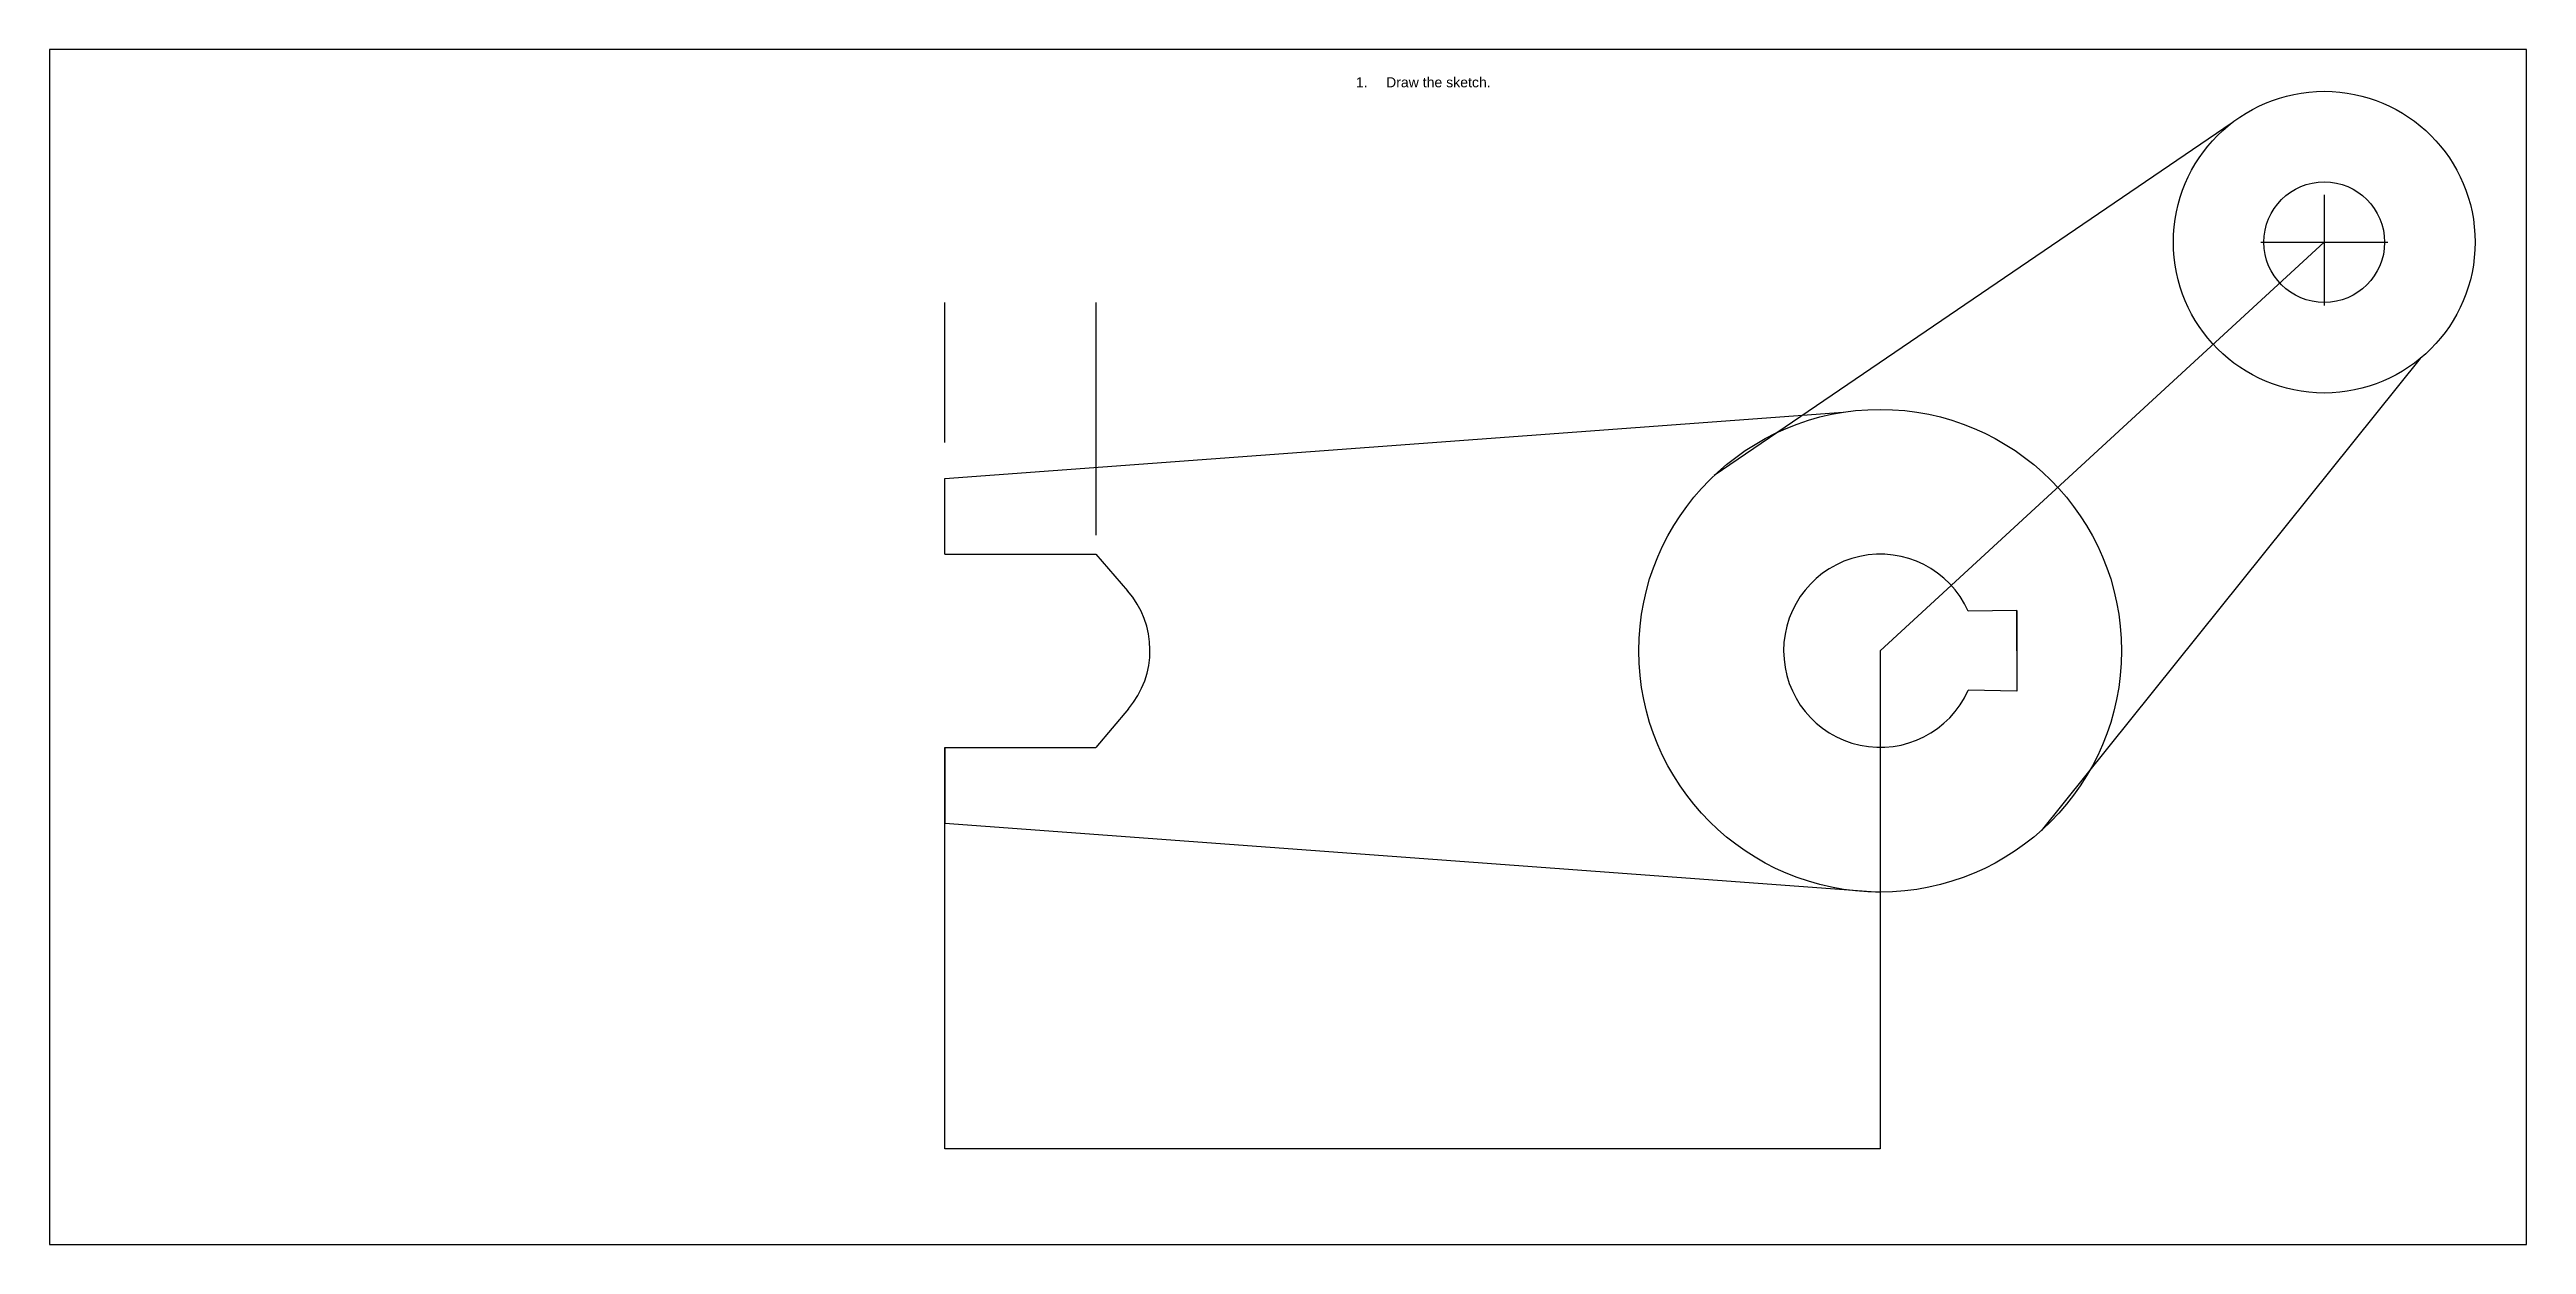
# Model space of a CAD drawing. Header units: millimetres. Extents: x 0 to 945, y 0 to 297.
# Drawn here: x 329 to 945, y 0 to 297 of the extents above; entities that cross this region are included whole.
import ezdxf

# ---------------------------------------------------------------- set-up
doc = ezdxf.new("R2010")
doc.units = ezdxf.units.MM
doc.styles.get("Standard").update_dxf_attribs({"font": 'arial.ttf'})

msp = doc.modelspace()

# ---------------------------------------------------------------- texts
at = {"insert": (651.07, 290.11), "char_height": 2.5, "attachment_point": 1}
msp.add_mtext_dynamic_manual_height_columns('\\pxi-3,l4,t4;1.^IDraw the sketch.', width=198.3237, gutter_width=12.5, heights=[0], dxfattribs=at)

# ---------------------------------------------------------------- linework, layer by layer
for p, q in [((944.56, 297), (328.83, 297)), ((328.83, 297), (328.83, 0)), ((944.56, 0), (944.56, 297)), ((871.39, 278.81), (742.64, 191.12)), ((894.29, 260.87), (894.29, 233.36)), ((894.29, 249.12), (783.9, 147.56)), ((878.52, 249.12), (910.07, 249.12)), ((551.4, 199.36), (551.4, 234.12)), ((588.9, 234.12), (588.9, 176.28)), ((918.13, 220.17), (823.89, 102.83)), ((551.4, 190.37), (774.68, 206.85)), ((551.4, 171.56), (551.4, 190.37)), ((551.4, 171.56), (588.9, 171.56)), ((588.9, 171.56), (596.82, 162.5)), ((817.9, 157.56), (805.8, 157.39)), ((817.9, 147.56), (817.9, 157.56)), ((817.9, 157.56), (817.9, 147.56)), ((783.9, 147.56), (783.9, 23.74)), ((817.9, 147.56), (817.9, 137.56)), ((817.9, 137.56), (805.8, 137.75)), ((597.02, 133.12), (588.9, 123.56)), ((551.4, 23.74), (551.4, 123.56)), ((551.4, 123.56), (588.9, 123.56)), ((551.4, 123.56), (551.4, 104.75)), ((551.4, 104.75), (783.9, 87.56)), ((783.9, 23.74), (551.4, 23.74)), ((328.83, 0), (944.56, 0))]:
    msp.add_line(p, q)
for centre, radius in [((894.29, 249.12), 37.5), ((894.29, 249.12), 15), ((783.9, 147.56), 60)]:
    msp.add_circle(centre, radius)
for centre, radius, start, end in [((783.9, 147.56), 24, 24.17055, 335.8792), ((579.88, 147.69), 22.5, 319.63063, 41.16628)]:
    msp.add_arc(centre, radius, start, end)

msp.set_redraw_order([(e.dxf.handle, doc.entitydb.next_handle()) for e in msp.query("TEXT MTEXT ATTDEF DIMENSION ARC_DIMENSION")])  # texts and dimensions are drawn at this point

doc.saveas('drawing.dxf')
